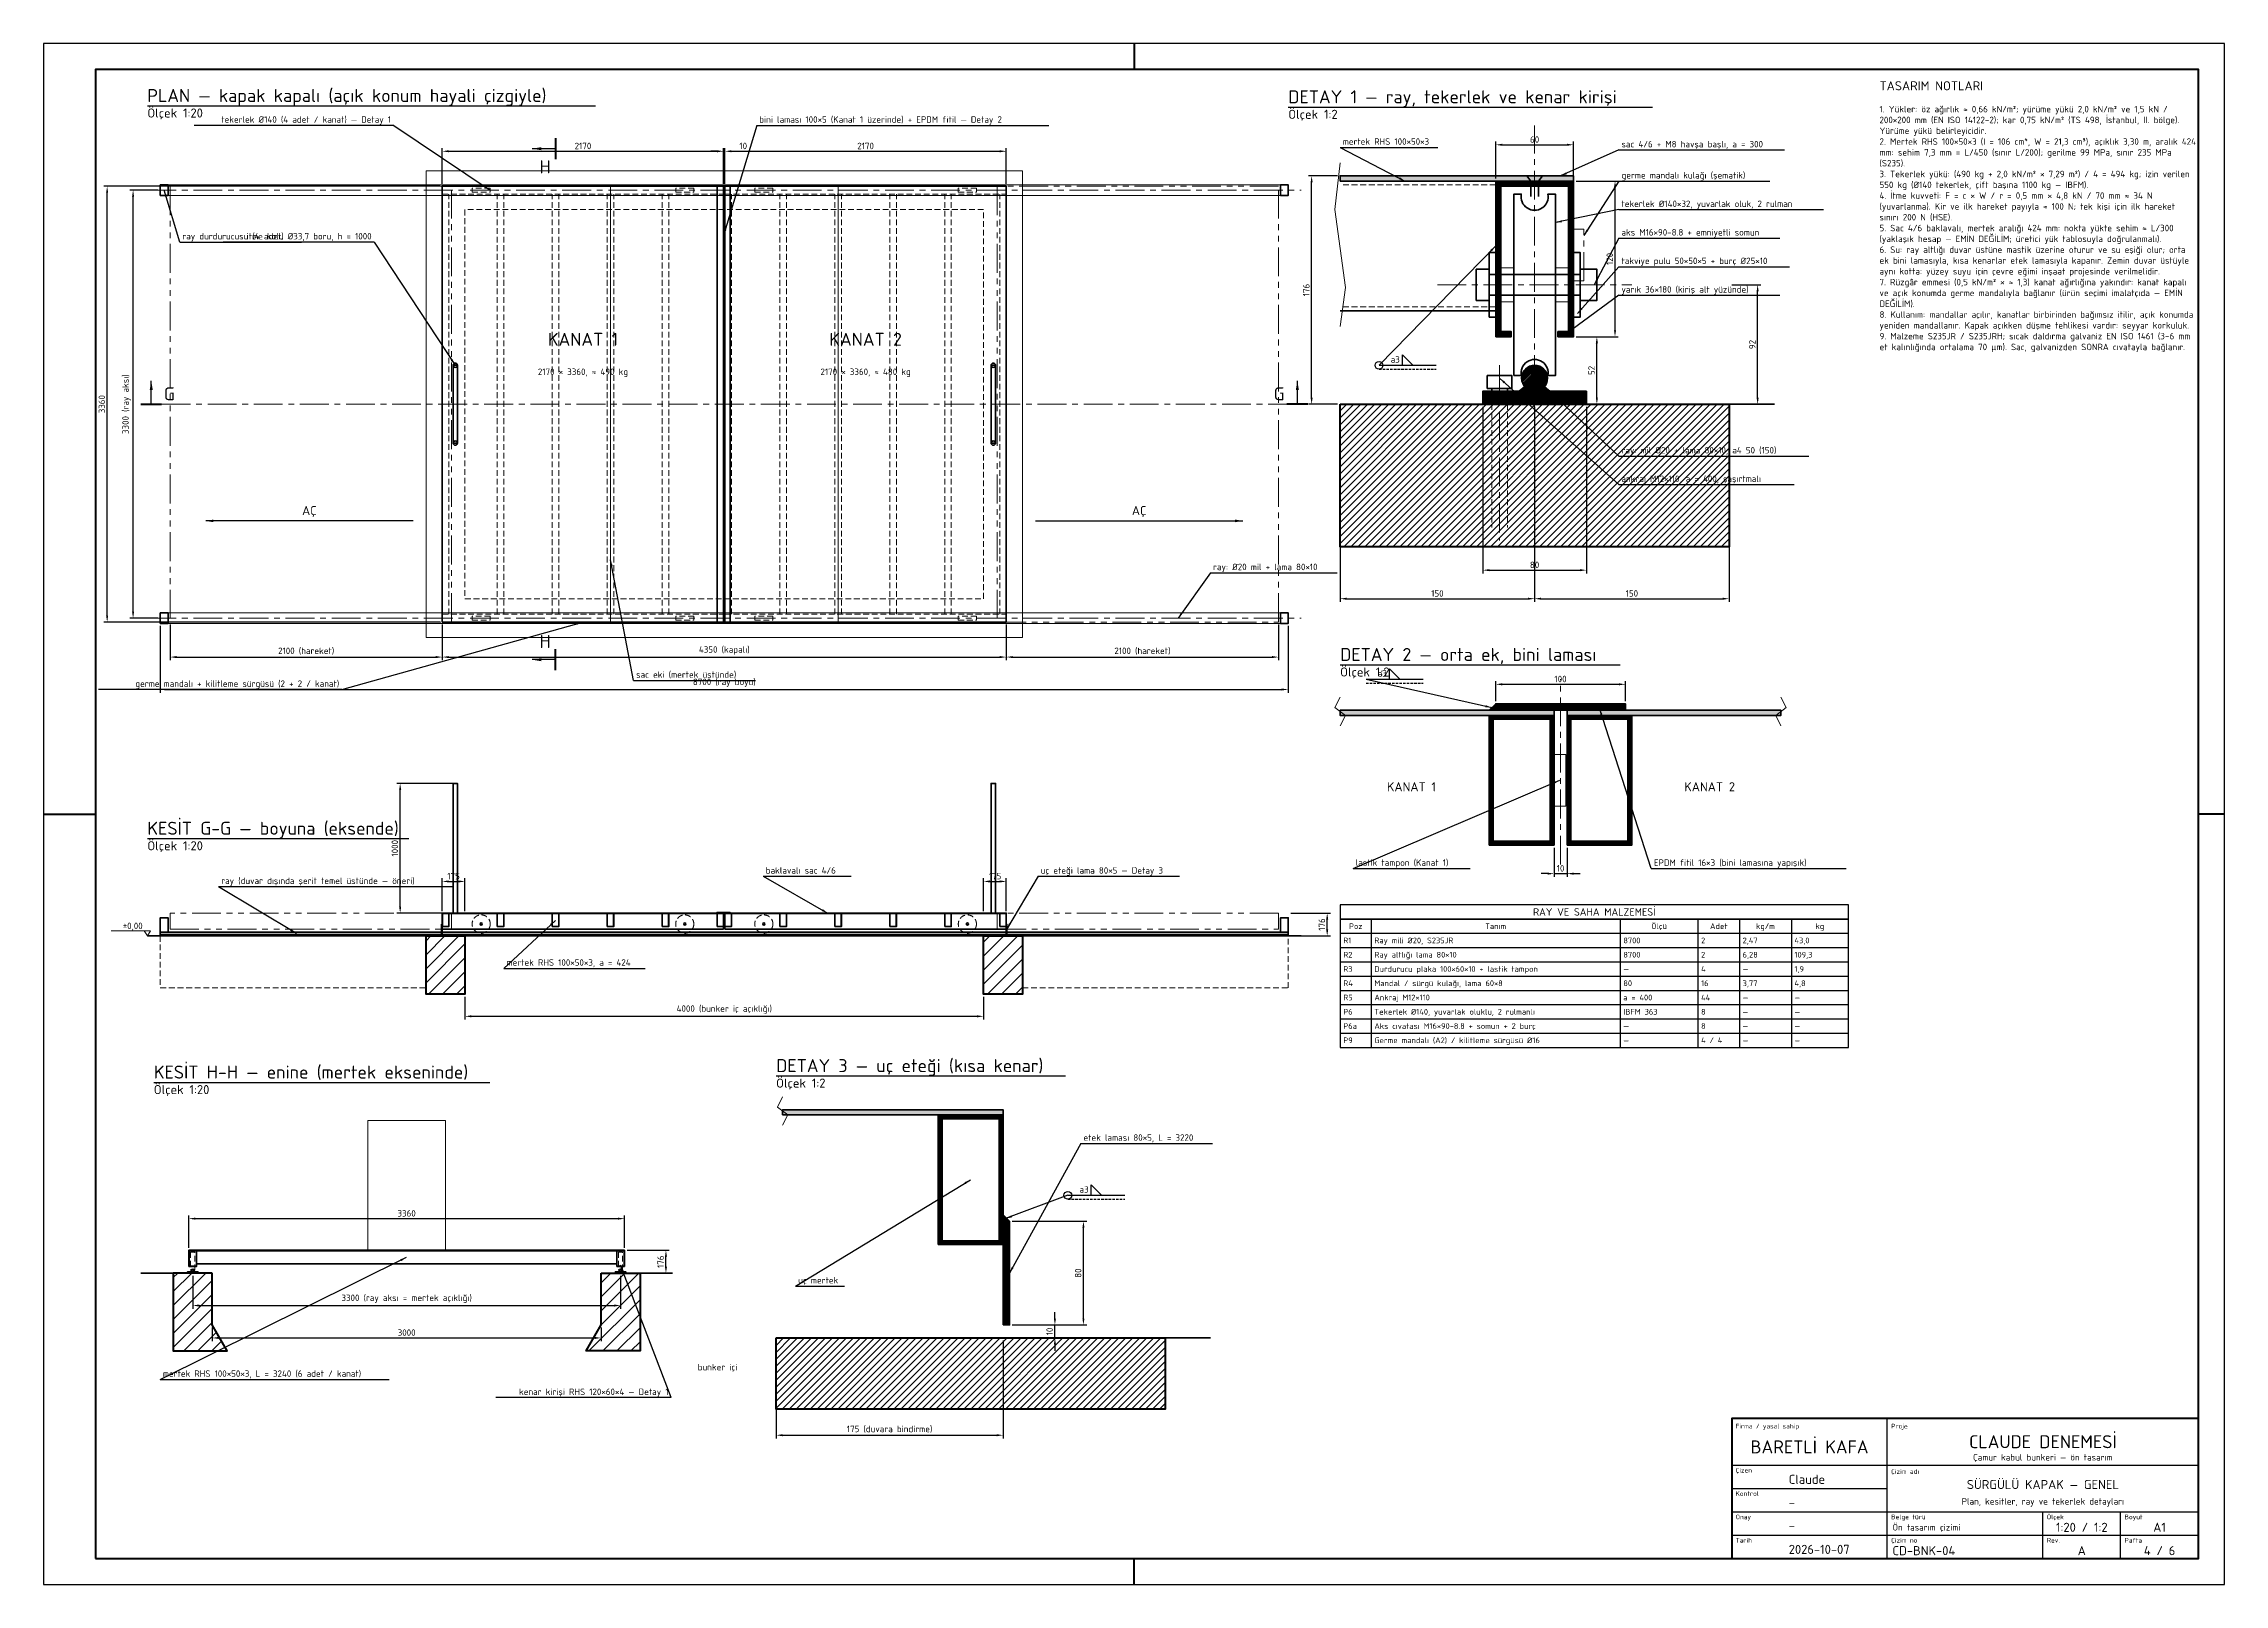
# Model space of a CAD drawing. Header units: millimetres. Extents: x 0 to 120410, y -42000 to 5469.
# Drawn here: x 82000 to 98820, y -42000 to -30120 of the extents above; entities that cross this region are included whole.
import ezdxf
from ezdxf.enums import TextEntityAlignment as Align

# ---------------------------------------------------------------- set-up
doc = ezdxf.new("R2010")
doc.units = ezdxf.units.MM
for name, pattern in [('CENTER', [50.8, 31.75, -6.35, 6.35, -6.35]), ('HIDDEN', [9.525, 6.35, -3.175]), ('PHANTOM', [63.5, 31.75, -6.35, 6.35, -6.35, 6.35, -6.35])]:
    doc.linetypes.add(name, pattern=pattern)
for name, color, linetype, lineweight in [('CL-ANTET', 7, 'Continuous', 70), ('CL-ANTET-INCE', 7, 'Continuous', 25), ('CL-BETON', 7, 'Continuous', 50), ('CL-BETON-EK-G', 30, 'HIDDEN', 18), ('CL-CELIK', 4, 'Continuous', 35), ('CL-EKSEN', 1, 'CENTER', 18), ('CL-GIZLI', 9, 'HIDDEN', 18), ('CL-HAYALET', 9, 'PHANTOM', 18), ('CL-INCE', 7, 'Continuous', 18), ('CL-KAPAK', 6, 'Continuous', 35), ('CL-KAYNAK', 1, 'Continuous', 25), ('CL-OLCU', 2, 'Continuous', 18), ('CL-TABLO', 7, 'Continuous', 25), ('CL-TARAMA', 8, 'Continuous', 18), ('CL-YAZI', 7, 'Continuous', 25), ('CL-ZEMIN', 8, 'Continuous', 35)]:
    doc.layers.add(name, color=color, linetype=linetype, lineweight=lineweight)
doc.styles.add('CL-ISO', font='isocpeur.ttf')
doc.dimstyles.new('CL-S20', dxfattribs={"dimscale": 20, "dimtxt": 2.5, "dimasz": 2.5, "dimexe": 1.25, "dimexo": 1, "dimgap": 0.8, "dimtad": 1, "dimdec": 0, "dimtxsty": 'CL-ISO', "dimcen": 2.5, "dimadec": 1, "dimazin": 0, "dimtfac": 1, "dimtmove": 0, "dimatfit": 3, "dimfxl": 1, "dimarcsym": 0})
doc.dimstyles.new('CL-S20-K10', dxfattribs={"dimscale": 20, "dimtxt": 2.5, "dimasz": 2.5, "dimexe": 1.25, "dimexo": 1, "dimgap": 0.8, "dimtad": 1, "dimdec": 0, "dimlfac": 0.1, "dimtxsty": 'CL-ISO', "dimcen": 2.5, "dimadec": 1, "dimazin": 0, "dimtfac": 1, "dimtmove": 0, "dimatfit": 3, "dimfxl": 1, "dimarcsym": 0})

msp = doc.modelspace()

# ---------------------------------------------------------------- texts
at = {"layer": 'CL-KAYNAK', "style": 'CL-ISO'}
for p in [(92460, -32580), (92360, -35000), (90060, -38980)]:
    msp.add_text('a3', height=50, dxfattribs=at).set_placement(p, align=Align.RIGHT)
at = {"layer": 'CL-OLCU', "style": 'CL-ISO'}
msp.add_text('±0,00', height=50, dxfattribs=at).set_placement((82764, -36948), align=Align.RIGHT)
at = {"layer": 'CL-YAZI', "style": 'CL-ISO'}
for s, height, p in [('TASARIM NOTLARI', 70, (96160, -30480)), ('Ölçek 1:20', 70, (82800, -30690)), ('PLAN — kapak kapalı (açık konum hayali çizgiyle)', 100, (82800, -30570)), ('DETAY 1 — ray, tekerlek ve kenar kirişi', 100, (91600, -30580)), ('bini laması 100×5 (Kanat 1 üzerinde) + EPDM fitil — Detay 2', 50, (87520, -30730)), ('Ölçek 1:2', 70, (91600, -30700)), ('mertek RHS 100×50×3', 50, (92020, -30900)), ('sac 4/6 + M8 havşa başlı, a = 300', 50, (94170, -30920)), ('germe mandalı kulağı (şematik)', 50, (94170, -31160)), ('tekerlek Ø140×32, yuvarlak oluk, 2 rulman', 50, (94170, -31380)), ('ray durdurucusu (4 adet)', 50, (83070, -31630)), ('aks M16×90-8.8 + emniyetli somun', 50, (94170, -31600)), ('takviye pulu 50×50×5 + burç Ø25×10', 50, (94170, -31820)), ('yarık 36×180 (kiriş alt yüzünde)', 50, (94170, -32040)), ('ray: mil Ø20 + lama 80×10, a4 50 (150)', 50, (94170, -33280)), ('ankraj M12×110, a = 400, şaşırtmalı', 50, (94170, -33500)), ('ray: Ø20 mil + lama 80×10', 50, (91020, -34180)), ('DETAY 2 — orta ek, bini laması', 100, (92000, -34880)), ('sac eki (mertek üstünde)', 50, (86570, -35010)), ('Ölçek 1:2', 70, (92000, -35000)), ('KESİT G-G — boyuna (eksende)', 100, (82800, -36220)), ('Ölçek 1:20', 70, (82800, -36340)), ('baklavalı sac 4/6', 50, (87570, -36520)), ('uç eteği lama 80×5 — Detay 3', 50, (89690, -36520)), ('lastik tampon (Kanat 1)', 50, (92120, -36460)), ('EPDM fitil 16×3 (bini lamasına yapışık)', 50, (94420, -36460)), ('ray (duvar dışında şerit temel üstünde — öneri)', 50, (83370, -36600)), ('mertek RHS 100×50×3, a = 424', 50, (85570, -37230)), ('KESİT H-H — enine (mertek ekseninde)', 100, (82850, -38100)), ('DETAY 3 — uç eteği (kısa kenar)', 100, (87650, -38050)), ('Ölçek 1:20', 70, (82850, -38220)), ('Ölçek 1:2', 70, (87650, -38170)), ('etek laması 80×5, L = 3220', 50, (90020, -38580)), ('uç mertek', 50, (87820, -39680)), ('mertek RHS 100×50×3, L = 3240 (6 adet / kanat)', 50, (82920, -40400))]:
    msp.add_text(s, height=height, dxfattribs=at).set_placement(p)
for s, p in [('tekerlek Ø140 (4 adet / kanat) — Detay 1', (84680, -30730)), ('itme kolu Ø33,7 boru, h = 1000', (84530, -31630)), ('germe mandalı + kilitleme sürgüsü (2 + 2 / kanat)', (84280, -35080)), ('bunker içi', (87350, -40350)), ('kenar kirişi RHS 120×60×4 — Detay 1', (86820, -40540))]:
    msp.add_text(s, height=50, dxfattribs=at).set_placement(p, align=Align.RIGHT)
for s, height, p in [('H', 100, (85868, -31070)), ('KANAT 1', 100, (86160, -32400)), ('KANAT 2', 100, (88340, -32400)), ('2170 × 3360, ≈ 490 kg', 50, (86160, -32650)), ('2170 × 3360, ≈ 480 kg', 50, (88340, -32650)), ('G', 100, (82970, -32820)), ('G', 100, (91530, -32820)), ('AÇ', 70, (84050, -33720)), ('AÇ', 70, (90450, -33720)), ('H', 100, (85868, -34730)), ('KANAT 1', 70, (92550, -35850)), ('KANAT 2', 70, (94850, -35850)), ('RAY VE SAHA MALZEMESİ', 57.2, (93960, -36815)), ('Poz', 44, (92120, -36925)), ('Tanım', 44, (93200, -36925)), ('Ölçü', 44, (94460, -36925)), ('Adet', 44, (94920, -36925)), ('kg/m', 44, (95280, -36925)), ('kg', 44, (95700, -36925)), ('BARETLİ KAFA', 100, (95620, -40940)), ('CLAUDE DENEMESİ', 100, (97420, -40900)), ('Çamur kabul bunkeri — ön tasarım', 50, (97420, -41020)), ('SÜRGÜLÜ KAPAK — GENEL', 70, (97420, -41230)), ('Plan, kesitler, ray ve tekerlek detayları', 50, (97420, -41360)), ('1:20 / 1:2', 70, (97720, -41560)), ('A1', 70, (98320, -41560)), ('A', 70, (97720, -41740)), ('4 / 6', 70, (98320, -41740))]:
    msp.add_text(s, height=height, dxfattribs=at).set_placement(p, align=Align.MIDDLE_CENTER)
for s, height, p in [('R1', 44, (92024, -37035)), ('R2', 44, (92024, -37145)), ('Ray mili Ø20, S235JR', 44, (92264, -37035)), ('Ray altlığı lama 80×10', 44, (92264, -37145)), ('8700', 44, (94184, -37035)), ('8700', 44, (94184, -37145)), ('2', 44, (94784, -37035)), ('2', 44, (94784, -37145)), ('2,47', 44, (95104, -37035)), ('6,28', 44, (95104, -37145)), ('109,3', 44, (95504, -37145)), ('43,0', 44, (95504, -37035)), ('R3', 44, (92024, -37255)), ('Durdurucu plaka 100×60×10 + lastik tampon', 44, (92264, -37255)), ('—', 44, (94184, -37255)), ('4', 44, (94784, -37255)), ('—', 44, (95104, -37255)), ('1,9', 44, (95504, -37255)), ('R4', 44, (92024, -37365)), ('R5', 44, (92024, -37475)), ('Ankraj M12×110', 44, (92264, -37475)), ('Mandal / sürgü kulağı, lama 60×8', 44, (92264, -37365)), ('a = 400', 44, (94184, -37475)), ('80', 44, (94184, -37365)), ('16', 44, (94784, -37365)), ('44', 44, (94784, -37475)), ('3,77', 44, (95104, -37365)), ('—', 44, (95104, -37475)), ('4,8', 44, (95504, -37365)), ('—', 44, (95504, -37475)), ('P6', 44, (92024, -37585)), ('P6a', 44, (92024, -37695)), ('Tekerlek Ø140, yuvarlak oluklu, 2 rulmanlı', 44, (92264, -37585)), ('Aks cıvatası M16×90-8.8 + somun + 2 burç', 44, (92264, -37695)), ('IBFM 363', 44, (94184, -37585)), ('8', 44, (94784, -37585)), ('8', 44, (94784, -37695)), ('—', 44, (95104, -37585)), ('—', 44, (95504, -37585)), ('P9', 44, (92024, -37805)), ('Germe mandalı (A2) / kilitleme sürgüsü Ø16', 44, (92264, -37805)), ('—', 44, (94184, -37695)), ('—', 44, (94184, -37805)), ('4 / 4', 44, (94784, -37805)), ('—', 44, (95104, -37695)), ('—', 44, (95104, -37805)), ('—', 44, (95504, -37695)), ('—', 44, (95504, -37805)), ('Firma / yasal sahip', 36, (95050, -40780)), ('Proje', 36, (96250, -40780)), ('Çizen', 36, (95050, -41120)), ('Claude', 70, (95460, -41190)), ('Çizim adı', 36, (96250, -41130)), ('Kontrol', 36, (95050, -41300)), ('—', 50, (95460, -41370)), ('Onay', 36, (95050, -41480)), ('Belge türü', 36, (96250, -41480)), ('Ön tasarım çizimi', 50, (96260, -41560)), ('Ölçek', 36, (97450, -41480)), ('Boyut', 36, (98050, -41480)), ('Tarih', 36, (95050, -41660)), ('—', 50, (95460, -41550)), ('2026-10-07', 70, (95460, -41730)), ('Çizim no', 36, (96250, -41660)), ('CD-BNK-04', 70, (96260, -41740)), ('Rev.', 36, (97450, -41660)), ('Pafta', 36, (98050, -41660))]:
    msp.add_text(s, height=height, dxfattribs=at).set_placement(p, align=Align.MIDDLE_LEFT)
at = {"layer": 'CL-YAZI', "insert": (96160, -30600), "char_height": 50, "width": 2440, "attachment_point": 1, "style": 'CL-ISO'}
msp.add_mtext('1. Yükler: öz ağırlık ≈ 0,66 kN/m²; yürüme yükü 2,0 kN/m² ve 1,5 kN / 200×200 mm (EN ISO 14122-2); kar 0,75 kN/m² (TS 498, İstanbul, II. bölge). Yürüme yükü belirleyicidir.\\P2. Mertek RHS 100×50×3 (I = 106 cm⁴, W = 21,3 cm³), açıklık 3,30 m, aralık 424 mm: sehim 7,3 mm = L/450 (sınır L/200); gerilme 99 MPa, sınır 235 MPa (S235).\\P3. Tekerlek yükü: (490 kg + 2,0 kN/m² × 7,29 m²) / 4 = 494 kg; izin verilen 550 kg (Ø140 tekerlek, çift başına 1100 kg — IBFM).\\P4. İtme kuvveti: F = c × W / r = 0,5 mm × 4,8 kN / 70 mm ≈ 34 N (yuvarlanma). Kir ve ilk hareket payıyla ≈ 100 N; tek kişi için ilk hareket sınırı 200 N (HSE).\\P5. Sac 4/6 baklavalı, mertek aralığı 424 mm: nokta yükte sehim ≈ L/300 (yaklaşık hesap — EMİN DEĞİLİM; üretici yük tablosuyla doğrulanmalı).\\P6. Su: ray altlığı duvar üstüne mastik üzerine oturur ve su eşiği olur; orta ek bini lamasıyla, kısa kenarlar etek lamasıyla kapanır. Zemin duvar üstüyle aynı kotta: yüzey suyu için çevre eğimi inşaat projesinde verilmelidir.\\P7. Rüzgâr emmesi (0,5 kN/m² × ≈ 1,3) kanat ağırlığına yakındır: kanat kapalı ve açık konumda germe mandalıyla bağlanır (ürün seçimi imalatçıda — EMİN DEĞİLİM).\\P8. Kullanım: mandallar açılır, kanatlar birbirinden bağımsız itilir, açık konumda yeniden mandallanır. Kapak açıkken düşme tehlikesi vardır: seyyar korkuluk.\\P9. Malzeme S235JR / S235JRH; sıcak daldırma galvaniz EN ISO 1461 (3–6 mm et kalınlığında ortalama 70 µm). Sac, galvanizden SONRA cıvatayla bağlanır.', dxfattribs=at)

# ---------------------------------------------------------------- blocks, each defined once
blk = doc.blocks.new('*D355')
at = {"layer": 'CL-OLCU', "color": 0, "lineweight": -2, "transparency": 16777216}
for p, q in [((85075, -31200), (85075, -30925)), ((87245, -31200), (87245, -30925)), ((85125, -30950), (87195, -30950))]:
    blk.add_line(p, q, dxfattribs=at)
at = {"layer": 'CL-OLCU', "color": 0, "transparency": 16777216}
for points in [[(85125, -30942), (85125, -30958), (85075, -30950)], [(87195, -30942), (87195, -30958), (87245, -30950)]]:
    blk.add_solid(points, dxfattribs=at)
at = {"layer": 'Defpoints', "color": 0, "transparency": 16777216}
for p in [(87245, -30950), (85075, -31220), (87245, -31220)]:
    blk.add_point(p, dxfattribs=at)
at = {"layer": 'CL-OLCU', "color": 0, "transparency": 16777216, "insert": (86160, -30909), "char_height": 50, "attachment_point": 5, "style": 'CL-ISO'}
blk.add_mtext('2170', dxfattribs=at)
blk = doc.blocks.new('*D356')
at = {"layer": 'CL-OLCU', "color": 0, "lineweight": -2, "transparency": 16777216}
for p, q in [((87255, -31200), (87255, -30925)), ((89425, -31200), (89425, -30925)), ((87305, -30950), (89375, -30950))]:
    blk.add_line(p, q, dxfattribs=at)
at = {"layer": 'CL-OLCU', "color": 0, "transparency": 16777216}
for points in [[(87305, -30942), (87305, -30958), (87255, -30950)], [(89375, -30942), (89375, -30958), (89425, -30950)]]:
    blk.add_solid(points, dxfattribs=at)
at = {"layer": 'Defpoints', "color": 0, "transparency": 16777216}
for p in [(89425, -30950), (87255, -31220), (89425, -31220)]:
    blk.add_point(p, dxfattribs=at)
at = {"layer": 'CL-OLCU', "color": 0, "transparency": 16777216, "insert": (88340, -30909), "char_height": 50, "attachment_point": 5, "style": 'CL-ISO'}
blk.add_mtext('2170', dxfattribs=at)
blk = doc.blocks.new('*D357')
at = {"layer": 'CL-OLCU', "color": 0, "lineweight": -2, "transparency": 16777216}
for p, q in [((87245, -31200), (87245, -30925)), ((87255, -31200), (87255, -30925)), ((87195, -30950), (87145, -30950)), ((87245, -30950), (87255, -30950)), ((87305, -30950), (87437, -30950))]:
    blk.add_line(p, q, dxfattribs=at)
at = {"layer": 'CL-OLCU', "color": 0, "transparency": 16777216}
for points in [[(87195, -30942), (87195, -30958), (87245, -30950)], [(87305, -30942), (87305, -30958), (87255, -30950)]]:
    blk.add_solid(points, dxfattribs=at)
at = {"layer": 'Defpoints', "color": 0, "transparency": 16777216}
for p in [(87255, -30950), (87245, -31220), (87255, -31220)]:
    blk.add_point(p, dxfattribs=at)
at = {"layer": 'CL-OLCU', "color": 0, "transparency": 16777216, "insert": (87396, -30909), "char_height": 50, "attachment_point": 5, "style": 'CL-ISO'}
blk.add_mtext('10', dxfattribs=at)
blk = doc.blocks.new('*D358')
at = {"layer": 'CL-OLCU', "color": 0, "lineweight": -2, "transparency": 16777216}
for p, q in [((82975, -34600), (82975, -34875)), ((85075, -34600), (85075, -34875)), ((83025, -34850), (85025, -34850))]:
    blk.add_line(p, q, dxfattribs=at)
at = {"layer": 'CL-OLCU', "color": 0, "transparency": 16777216}
for points in [[(83025, -34842), (83025, -34858), (82975, -34850)], [(85025, -34842), (85025, -34858), (85075, -34850)]]:
    blk.add_solid(points, dxfattribs=at)
at = {"layer": 'Defpoints', "color": 0, "transparency": 16777216}
for p in [(82975, -34580), (85075, -34580), (85075, -34850)]:
    blk.add_point(p, dxfattribs=at)
at = {"layer": 'CL-OLCU', "color": 0, "transparency": 16777216, "insert": (84025, -34804), "char_height": 50, "attachment_point": 5, "style": 'CL-ISO'}
blk.add_mtext('2100 (hareket)', dxfattribs=at)
blk = doc.blocks.new('*D359')
at = {"layer": 'CL-OLCU', "color": 0, "lineweight": -2, "transparency": 16777216}
for p, q in [((89425, -34600), (89425, -34875)), ((91525, -34600), (91525, -34875)), ((89475, -34850), (91475, -34850))]:
    blk.add_line(p, q, dxfattribs=at)
at = {"layer": 'CL-OLCU', "color": 0, "transparency": 16777216}
for points in [[(89475, -34842), (89475, -34858), (89425, -34850)], [(91475, -34842), (91475, -34858), (91525, -34850)]]:
    blk.add_solid(points, dxfattribs=at)
at = {"layer": 'Defpoints', "color": 0, "transparency": 16777216}
for p in [(89425, -34580), (91525, -34580), (91525, -34850)]:
    blk.add_point(p, dxfattribs=at)
at = {"layer": 'CL-OLCU', "color": 0, "transparency": 16777216, "insert": (90475, -34804), "char_height": 50, "attachment_point": 5, "style": 'CL-ISO'}
blk.add_mtext('2100 (hareket)', dxfattribs=at)
blk = doc.blocks.new('*D360')
at = {"layer": 'CL-OLCU', "color": 0, "lineweight": -2, "transparency": 16777216}
for p, q in [((85075, -34600), (85075, -34875)), ((89425, -34600), (89425, -34875)), ((85125, -34850), (89375, -34850))]:
    blk.add_line(p, q, dxfattribs=at)
at = {"layer": 'CL-OLCU', "color": 0, "transparency": 16777216}
for points in [[(85125, -34842), (85125, -34858), (85075, -34850)], [(89375, -34842), (89375, -34858), (89425, -34850)]]:
    blk.add_solid(points, dxfattribs=at)
at = {"layer": 'Defpoints', "color": 0, "transparency": 16777216}
for p in [(85075, -34580), (89425, -34580), (89425, -34850)]:
    blk.add_point(p, dxfattribs=at)
at = {"layer": 'CL-OLCU', "color": 0, "transparency": 16777216, "insert": (87250, -34799), "char_height": 50, "attachment_point": 5, "style": 'CL-ISO'}
blk.add_mtext('4350 (kapalı)', dxfattribs=at)
blk = doc.blocks.new('*D361')
at = {"layer": 'CL-OLCU', "color": 0, "lineweight": -2, "transparency": 16777216}
for p, q in [((82900, -34610), (82900, -35125)), ((91600, -34610), (91600, -35125)), ((82950, -35100), (91550, -35100))]:
    blk.add_line(p, q, dxfattribs=at)
at = {"layer": 'CL-OLCU', "color": 0, "transparency": 16777216}
for points in [[(82950, -35092), (82950, -35108), (82900, -35100)], [(91550, -35092), (91550, -35108), (91600, -35100)]]:
    blk.add_solid(points, dxfattribs=at)
at = {"layer": 'Defpoints', "color": 0, "transparency": 16777216}
for p in [(82900, -34590), (91600, -34590), (91600, -35100)]:
    blk.add_point(p, dxfattribs=at)
at = {"layer": 'CL-OLCU', "color": 0, "transparency": 16777216, "insert": (87250, -35049), "char_height": 50, "attachment_point": 5, "style": 'CL-ISO'}
blk.add_mtext('8700 (ray boyu)', dxfattribs=at)
blk = doc.blocks.new('*D362')
at = {"layer": 'CL-OLCU', "color": 0, "lineweight": -2, "transparency": 16777216}
for p, q in [((82880, -31250), (82665, -31250)), ((82690, -34500), (82690, -31300)), ((82880, -34550), (82665, -34550))]:
    blk.add_line(p, q, dxfattribs=at)
at = {"layer": 'CL-OLCU', "color": 0, "transparency": 16777216}
for points in [[(82682, -31300), (82698, -31300), (82690, -31250)], [(82682, -34500), (82698, -34500), (82690, -34550)]]:
    blk.add_solid(points, dxfattribs=at)
at = {"layer": 'Defpoints', "color": 0, "transparency": 16777216}
for p in [(82690, -31250), (82900, -31250), (82900, -34550)]:
    blk.add_point(p, dxfattribs=at)
at = {"layer": 'CL-OLCU', "color": 0, "transparency": 16777216, "insert": (82639, -32900), "char_height": 50, "attachment_point": 5, "rotation": 90, "style": 'CL-ISO'}
blk.add_mtext('3300 (ray aksı)', dxfattribs=at)
blk = doc.blocks.new('*D363')
at = {"layer": 'CL-OLCU', "color": 0, "lineweight": -2, "transparency": 16777216}
for p, q in [((85055, -31220), (82465, -31220)), ((82490, -34530), (82490, -31270)), ((85055, -34580), (82465, -34580))]:
    blk.add_line(p, q, dxfattribs=at)
at = {"layer": 'CL-OLCU', "color": 0, "transparency": 16777216}
for points in [[(82482, -31270), (82498, -31270), (82490, -31220)], [(82482, -34530), (82498, -34530), (82490, -34580)]]:
    blk.add_solid(points, dxfattribs=at)
at = {"layer": 'Defpoints', "color": 0, "transparency": 16777216}
for p in [(82490, -31220), (85075, -31220), (85075, -34580)]:
    blk.add_point(p, dxfattribs=at)
at = {"layer": 'CL-OLCU', "color": 0, "transparency": 16777216, "insert": (82449, -32900), "char_height": 50, "attachment_point": 5, "rotation": 90, "style": 'CL-ISO'}
blk.add_mtext('3360', dxfattribs=at)
blk = doc.blocks.new('*D364')
at = {"layer": 'CL-OLCU', "color": 0, "lineweight": -2, "transparency": 16777216}
for p, q in [((91620, -36824), (91925, -36824)), ((91620, -37000), (91925, -37000)), ((91900, -36950), (91900, -36874))]:
    blk.add_line(p, q, dxfattribs=at)
at = {"layer": 'CL-OLCU', "color": 0, "transparency": 16777216}
for points in [[(91892, -36874), (91908, -36874), (91900, -36824)], [(91892, -36950), (91908, -36950), (91900, -37000)]]:
    blk.add_solid(points, dxfattribs=at)
at = {"layer": 'Defpoints', "color": 0, "transparency": 16777216}
for p in [(91600, -36824), (91900, -36824), (91600, -37000)]:
    blk.add_point(p, dxfattribs=at)
at = {"layer": 'CL-OLCU', "color": 0, "transparency": 16777216, "insert": (91859, -36912), "char_height": 50, "attachment_point": 5, "rotation": 90, "style": 'CL-ISO'}
blk.add_mtext('176', dxfattribs=at)
blk = doc.blocks.new('*D365')
at = {"layer": 'CL-OLCU', "color": 0, "lineweight": -2, "transparency": 16777216}
for p, q in [((85155, -35824), (84725, -35824)), ((84750, -36774), (84750, -35874)), ((85155, -36824), (84725, -36824))]:
    blk.add_line(p, q, dxfattribs=at)
at = {"layer": 'CL-OLCU', "color": 0, "transparency": 16777216}
for points in [[(84742, -35874), (84758, -35874), (84750, -35824)], [(84742, -36774), (84758, -36774), (84750, -36824)]]:
    blk.add_solid(points, dxfattribs=at)
at = {"layer": 'Defpoints', "color": 0, "transparency": 16777216}
for p in [(84750, -35824), (85175, -35824), (85175, -36824)]:
    blk.add_point(p, dxfattribs=at)
at = {"layer": 'CL-OLCU', "color": 0, "transparency": 16777216, "insert": (84709, -36324), "char_height": 50, "attachment_point": 5, "rotation": 90, "style": 'CL-ISO'}
blk.add_mtext('1000', dxfattribs=at)
blk = doc.blocks.new('*D366')
at = {"layer": 'CL-OLCU', "color": 0, "lineweight": -2, "transparency": 16777216}
for p, q in [((85250, -37470), (85250, -37645)), ((89250, -37470), (89250, -37645)), ((85300, -37620), (89200, -37620))]:
    blk.add_line(p, q, dxfattribs=at)
at = {"layer": 'CL-OLCU', "color": 0, "transparency": 16777216}
for points in [[(85300, -37612), (85300, -37628), (85250, -37620)], [(89200, -37612), (89200, -37628), (89250, -37620)]]:
    blk.add_solid(points, dxfattribs=at)
at = {"layer": 'Defpoints', "color": 0, "transparency": 16777216}
for p in [(85250, -37450), (89250, -37450), (89250, -37620)]:
    blk.add_point(p, dxfattribs=at)
at = {"layer": 'CL-OLCU', "color": 0, "transparency": 16777216, "insert": (87250, -37568), "char_height": 50, "attachment_point": 5, "style": 'CL-ISO'}
blk.add_mtext('4000 (bunker iç açıklığı)', dxfattribs=at)
blk = doc.blocks.new('*D367')
at = {"layer": 'CL-OLCU', "color": 0, "lineweight": -2, "transparency": 16777216}
for p, q in [((85075, -36808), (85075, -36555)), ((85125, -36580), (85200, -36580)), ((85250, -36808), (85250, -36555))]:
    blk.add_line(p, q, dxfattribs=at)
at = {"layer": 'CL-OLCU', "color": 0, "transparency": 16777216}
for points in [[(85125, -36572), (85125, -36588), (85075, -36580)], [(85200, -36572), (85200, -36588), (85250, -36580)]]:
    blk.add_solid(points, dxfattribs=at)
at = {"layer": 'Defpoints', "color": 0, "transparency": 16777216}
for p in [(85250, -36580), (85075, -36828), (85250, -36828)]:
    blk.add_point(p, dxfattribs=at)
at = {"layer": 'CL-OLCU', "color": 0, "transparency": 16777216, "insert": (85162, -36539), "char_height": 50, "attachment_point": 5, "style": 'CL-ISO'}
blk.add_mtext('175', dxfattribs=at)
blk = doc.blocks.new('*D368')
at = {"layer": 'CL-OLCU', "color": 0, "lineweight": -2, "transparency": 16777216}
for p, q in [((89250, -36808), (89250, -36555)), ((89300, -36580), (89375, -36580)), ((89425, -36808), (89425, -36555))]:
    blk.add_line(p, q, dxfattribs=at)
at = {"layer": 'CL-OLCU', "color": 0, "transparency": 16777216}
for points in [[(89300, -36572), (89300, -36588), (89250, -36580)], [(89375, -36572), (89375, -36588), (89425, -36580)]]:
    blk.add_solid(points, dxfattribs=at)
at = {"layer": 'Defpoints', "color": 0, "transparency": 16777216}
for p in [(89425, -36580), (89250, -36828), (89425, -36828)]:
    blk.add_point(p, dxfattribs=at)
at = {"layer": 'CL-OLCU', "color": 0, "transparency": 16777216, "insert": (89338, -36539), "char_height": 50, "attachment_point": 5, "style": 'CL-ISO'}
blk.add_mtext('175', dxfattribs=at)
blk = doc.blocks.new('*D369')
at = {"layer": 'CL-OLCU', "color": 0, "lineweight": -2, "transparency": 16777216}
for p, q in [((83150, -39620), (83150, -39875)), ((86450, -39620), (86450, -39875)), ((83200, -39850), (86400, -39850))]:
    blk.add_line(p, q, dxfattribs=at)
at = {"layer": 'CL-OLCU', "color": 0, "transparency": 16777216}
for points in [[(83200, -39842), (83200, -39858), (83150, -39850)], [(86400, -39842), (86400, -39858), (86450, -39850)]]:
    blk.add_solid(points, dxfattribs=at)
at = {"layer": 'Defpoints', "color": 0, "transparency": 16777216}
for p in [(83150, -39600), (86450, -39600), (86450, -39850)]:
    blk.add_point(p, dxfattribs=at)
at = {"layer": 'CL-OLCU', "color": 0, "transparency": 16777216, "insert": (84800, -39798), "char_height": 50, "attachment_point": 5, "style": 'CL-ISO'}
blk.add_mtext('3300 (ray aksı = mertek açıklığı)', dxfattribs=at)
blk = doc.blocks.new('*D370')
at = {"layer": 'CL-OLCU', "color": 0, "lineweight": -2, "transparency": 16777216}
for p, q in [((83300, -40020), (83300, -40125)), ((86300, -40020), (86300, -40125)), ((83350, -40100), (86250, -40100))]:
    blk.add_line(p, q, dxfattribs=at)
at = {"layer": 'CL-OLCU', "color": 0, "transparency": 16777216}
for points in [[(83350, -40092), (83350, -40108), (83300, -40100)], [(86250, -40092), (86250, -40108), (86300, -40100)]]:
    blk.add_solid(points, dxfattribs=at)
at = {"layer": 'Defpoints', "color": 0, "transparency": 16777216}
for p in [(83300, -40000), (86300, -40000), (86300, -40100)]:
    blk.add_point(p, dxfattribs=at)
at = {"layer": 'CL-OLCU', "color": 0, "transparency": 16777216, "insert": (84800, -40059), "char_height": 50, "attachment_point": 5, "style": 'CL-ISO'}
blk.add_mtext('3000', dxfattribs=at)
blk = doc.blocks.new('*D371')
at = {"layer": 'CL-OLCU', "color": 0, "lineweight": -2, "transparency": 16777216}
for p, q in [((83120, -39404), (83120, -39155)), ((83170, -39180), (86430, -39180)), ((86480, -39404), (86480, -39155))]:
    blk.add_line(p, q, dxfattribs=at)
at = {"layer": 'CL-OLCU', "color": 0, "transparency": 16777216}
for points in [[(83170, -39172), (83170, -39188), (83120, -39180)], [(86430, -39172), (86430, -39188), (86480, -39180)]]:
    blk.add_solid(points, dxfattribs=at)
at = {"layer": 'Defpoints', "color": 0, "transparency": 16777216}
for p in [(86480, -39180), (83120, -39424), (86480, -39424)]:
    blk.add_point(p, dxfattribs=at)
at = {"layer": 'CL-OLCU', "color": 0, "transparency": 16777216, "insert": (84800, -39139), "char_height": 50, "attachment_point": 5, "style": 'CL-ISO'}
blk.add_mtext('3360', dxfattribs=at)
blk = doc.blocks.new('*D372')
at = {"layer": 'CL-OLCU', "color": 0, "lineweight": -2, "transparency": 16777216}
for p, q in [((86500, -39424), (86825, -39424)), ((86800, -39550), (86800, -39474)), ((86500, -39600), (86825, -39600))]:
    blk.add_line(p, q, dxfattribs=at)
at = {"layer": 'CL-OLCU', "color": 0, "transparency": 16777216}
for points in [[(86792, -39474), (86808, -39474), (86800, -39424)], [(86792, -39550), (86808, -39550), (86800, -39600)]]:
    blk.add_solid(points, dxfattribs=at)
at = {"layer": 'Defpoints', "color": 0, "transparency": 16777216}
for p in [(86480, -39424), (86800, -39424), (86480, -39600)]:
    blk.add_point(p, dxfattribs=at)
at = {"layer": 'CL-OLCU', "color": 0, "transparency": 16777216, "insert": (86759, -39512), "char_height": 50, "attachment_point": 5, "rotation": 90, "style": 'CL-ISO'}
blk.add_mtext('176', dxfattribs=at)
blk = doc.blocks.new('*D373')
at = {"layer": 'CL-OLCU', "color": 0, "lineweight": -2, "transparency": 16777216}
for p, q in [((93100, -32920), (93100, -34205)), ((93900, -32920), (93900, -34205)), ((93150, -34180), (93850, -34180))]:
    blk.add_line(p, q, dxfattribs=at)
at = {"layer": 'CL-OLCU', "color": 0, "transparency": 16777216}
for points in [[(93150, -34172), (93150, -34188), (93100, -34180)], [(93850, -34172), (93850, -34188), (93900, -34180)]]:
    blk.add_solid(points, dxfattribs=at)
at = {"layer": 'Defpoints', "color": 0, "transparency": 16777216}
for p in [(93100, -32900), (93900, -32900), (93900, -34180)]:
    blk.add_point(p, dxfattribs=at)
at = {"layer": 'CL-OLCU', "color": 0, "transparency": 16777216, "insert": (93500, -34139), "char_height": 50, "attachment_point": 5, "style": 'CL-ISO'}
blk.add_mtext('80', dxfattribs=at)
blk = doc.blocks.new('*D374')
at = {"layer": 'CL-OLCU', "color": 0, "lineweight": -2, "transparency": 16777216}
for p, q in [((93200, -31160), (93200, -30875)), ((93250, -30900), (93750, -30900)), ((93800, -31160), (93800, -30875))]:
    blk.add_line(p, q, dxfattribs=at)
at = {"layer": 'CL-OLCU', "color": 0, "transparency": 16777216}
for points in [[(93250, -30892), (93250, -30908), (93200, -30900)], [(93750, -30892), (93750, -30908), (93800, -30900)]]:
    blk.add_solid(points, dxfattribs=at)
at = {"layer": 'Defpoints', "color": 0, "transparency": 16777216}
for p in [(93800, -30900), (93200, -31180), (93800, -31180)]:
    blk.add_point(p, dxfattribs=at)
at = {"layer": 'CL-OLCU', "color": 0, "transparency": 16777216, "insert": (93500, -30859), "char_height": 50, "attachment_point": 5, "style": 'CL-ISO'}
blk.add_mtext('60', dxfattribs=at)
blk = doc.blocks.new('*D375')
at = {"layer": 'CL-OLCU', "color": 0, "lineweight": -2, "transparency": 16777216}
for p, q in [((93820, -31180), (94145, -31180)), ((94120, -32330), (94120, -31230)), ((93820, -32380), (94145, -32380))]:
    blk.add_line(p, q, dxfattribs=at)
at = {"layer": 'CL-OLCU', "color": 0, "transparency": 16777216}
for points in [[(94112, -31230), (94128, -31230), (94120, -31180)], [(94112, -32330), (94128, -32330), (94120, -32380)]]:
    blk.add_solid(points, dxfattribs=at)
at = {"layer": 'Defpoints', "color": 0, "transparency": 16777216}
for p in [(93800, -31180), (94120, -31180), (93800, -32380)]:
    blk.add_point(p, dxfattribs=at)
at = {"layer": 'CL-OLCU', "color": 0, "transparency": 16777216, "insert": (94079, -31780), "char_height": 50, "attachment_point": 5, "rotation": 90, "style": 'CL-ISO'}
blk.add_mtext('120', dxfattribs=at)
blk = doc.blocks.new('*D376')
at = {"layer": 'CL-OLCU', "color": 0, "lineweight": -2, "transparency": 16777216}
for p, q in [((93920, -32380), (94005, -32380)), ((93980, -32850), (93980, -32430)), ((93920, -32900), (94005, -32900))]:
    blk.add_line(p, q, dxfattribs=at)
at = {"layer": 'CL-OLCU', "color": 0, "transparency": 16777216}
for points in [[(93972, -32430), (93988, -32430), (93980, -32380)], [(93972, -32850), (93988, -32850), (93980, -32900)]]:
    blk.add_solid(points, dxfattribs=at)
at = {"layer": 'Defpoints', "color": 0, "transparency": 16777216}
for p in [(93900, -32380), (93980, -32380), (93900, -32900)]:
    blk.add_point(p, dxfattribs=at)
at = {"layer": 'CL-OLCU', "color": 0, "transparency": 16777216, "insert": (93939, -32640), "char_height": 50, "attachment_point": 5, "rotation": 90, "style": 'CL-ISO'}
blk.add_mtext('52', dxfattribs=at)
blk = doc.blocks.new('*D377')
at = {"layer": 'CL-OLCU', "color": 0, "lineweight": -2, "transparency": 16777216}
for p, q in [((95020, -31980), (95245, -31980)), ((95220, -32850), (95220, -32030)), ((95020, -32900), (95245, -32900))]:
    blk.add_line(p, q, dxfattribs=at)
at = {"layer": 'CL-OLCU', "color": 0, "transparency": 16777216}
for points in [[(95212, -32030), (95228, -32030), (95220, -31980)], [(95212, -32850), (95228, -32850), (95220, -32900)]]:
    blk.add_solid(points, dxfattribs=at)
at = {"layer": 'Defpoints', "color": 0, "transparency": 16777216}
for p in [(95000, -31980), (95220, -31980), (95000, -32900)]:
    blk.add_point(p, dxfattribs=at)
at = {"layer": 'CL-OLCU', "color": 0, "transparency": 16777216, "insert": (95179, -32440), "char_height": 50, "attachment_point": 5, "rotation": 90, "style": 'CL-ISO'}
blk.add_mtext('92', dxfattribs=at)
blk = doc.blocks.new('*D378')
at = {"layer": 'CL-OLCU', "color": 0, "lineweight": -2, "transparency": 16777216}
for p, q in [((91980, -31140), (91755, -31140)), ((91780, -32850), (91780, -31190)), ((91980, -32900), (91755, -32900))]:
    blk.add_line(p, q, dxfattribs=at)
at = {"layer": 'CL-OLCU', "color": 0, "transparency": 16777216}
for points in [[(91772, -31190), (91788, -31190), (91780, -31140)], [(91772, -32850), (91788, -32850), (91780, -32900)]]:
    blk.add_solid(points, dxfattribs=at)
at = {"layer": 'Defpoints', "color": 0, "transparency": 16777216}
for p in [(91780, -31140), (92000, -31140), (92000, -32900)]:
    blk.add_point(p, dxfattribs=at)
at = {"layer": 'CL-OLCU', "color": 0, "transparency": 16777216, "insert": (91739, -32020), "char_height": 50, "attachment_point": 5, "rotation": 90, "style": 'CL-ISO'}
blk.add_mtext('176', dxfattribs=at)
blk = doc.blocks.new('*D379')
at = {"layer": 'CL-OLCU', "color": 0, "lineweight": -2, "transparency": 16777216}
for p, q in [((92000, -32920), (92000, -34425)), ((93500, -32920), (93500, -34425)), ((92050, -34400), (93450, -34400))]:
    blk.add_line(p, q, dxfattribs=at)
at = {"layer": 'CL-OLCU', "color": 0, "transparency": 16777216}
for points in [[(92050, -34392), (92050, -34408), (92000, -34400)], [(93450, -34392), (93450, -34408), (93500, -34400)]]:
    blk.add_solid(points, dxfattribs=at)
at = {"layer": 'Defpoints', "color": 0, "transparency": 16777216}
for p in [(92000, -32900), (93500, -32900), (93500, -34400)]:
    blk.add_point(p, dxfattribs=at)
at = {"layer": 'CL-OLCU', "color": 0, "transparency": 16777216, "insert": (92750, -34359), "char_height": 50, "attachment_point": 5, "style": 'CL-ISO'}
blk.add_mtext('150', dxfattribs=at)
blk = doc.blocks.new('*D380')
at = {"layer": 'CL-OLCU', "color": 0, "lineweight": -2, "transparency": 16777216}
for p, q in [((93500, -32920), (93500, -34425)), ((95000, -32920), (95000, -34425)), ((93550, -34400), (94950, -34400))]:
    blk.add_line(p, q, dxfattribs=at)
at = {"layer": 'CL-OLCU', "color": 0, "transparency": 16777216}
for points in [[(93550, -34392), (93550, -34408), (93500, -34400)], [(94950, -34392), (94950, -34408), (95000, -34400)]]:
    blk.add_solid(points, dxfattribs=at)
at = {"layer": 'Defpoints', "color": 0, "transparency": 16777216}
for p in [(93500, -32900), (95000, -32900), (95000, -34400)]:
    blk.add_point(p, dxfattribs=at)
at = {"layer": 'CL-OLCU', "color": 0, "transparency": 16777216, "insert": (94250, -34359), "char_height": 50, "attachment_point": 5, "style": 'CL-ISO'}
blk.add_mtext('150', dxfattribs=at)
blk = doc.blocks.new('*D381')
at = {"layer": 'CL-OLCU', "color": 0, "lineweight": -2, "transparency": 16777216}
for p, q in [((93650, -36320), (93650, -36545)), ((93750, -36320), (93750, -36545)), ((93600, -36520), (93550, -36520)), ((93650, -36520), (93750, -36520)), ((93800, -36520), (93850, -36520))]:
    blk.add_line(p, q, dxfattribs=at)
at = {"layer": 'CL-OLCU', "color": 0, "transparency": 16777216}
for points in [[(93600, -36512), (93600, -36528), (93650, -36520)], [(93800, -36512), (93800, -36528), (93750, -36520)]]:
    blk.add_solid(points, dxfattribs=at)
at = {"layer": 'Defpoints', "color": 0, "transparency": 16777216}
for p in [(93650, -36300), (93750, -36300), (93750, -36520)]:
    blk.add_point(p, dxfattribs=at)
at = {"layer": 'CL-OLCU', "color": 0, "transparency": 16777216, "insert": (93700, -36479), "char_height": 50, "attachment_point": 5, "style": 'CL-ISO'}
blk.add_mtext('10', dxfattribs=at)
blk = doc.blocks.new('*D382')
at = {"layer": 'CL-OLCU', "color": 0, "lineweight": -2, "transparency": 16777216}
for p, q in [((93200, -35190), (93200, -35035)), ((93250, -35060), (94150, -35060)), ((94200, -35190), (94200, -35035))]:
    blk.add_line(p, q, dxfattribs=at)
at = {"layer": 'CL-OLCU', "color": 0, "transparency": 16777216}
for points in [[(93250, -35052), (93250, -35068), (93200, -35060)], [(94150, -35052), (94150, -35068), (94200, -35060)]]:
    blk.add_solid(points, dxfattribs=at)
at = {"layer": 'Defpoints', "color": 0, "transparency": 16777216}
for p in [(94200, -35060), (93200, -35210), (94200, -35210)]:
    blk.add_point(p, dxfattribs=at)
at = {"layer": 'CL-OLCU', "color": 0, "transparency": 16777216, "insert": (93700, -35019), "char_height": 50, "attachment_point": 5, "style": 'CL-ISO'}
blk.add_mtext('100', dxfattribs=at)
blk = doc.blocks.new('*D383')
at = {"layer": 'CL-OLCU', "color": 0, "lineweight": -2, "transparency": 16777216}
for p, q in [((87650, -40120), (87650, -40875)), ((89400, -40120), (89400, -40875)), ((87700, -40850), (89350, -40850))]:
    blk.add_line(p, q, dxfattribs=at)
at = {"layer": 'CL-OLCU', "color": 0, "transparency": 16777216}
for points in [[(87700, -40842), (87700, -40858), (87650, -40850)], [(89350, -40842), (89350, -40858), (89400, -40850)]]:
    blk.add_solid(points, dxfattribs=at)
at = {"layer": 'Defpoints', "color": 0, "transparency": 16777216}
for p in [(87650, -40100), (89400, -40100), (89400, -40850)]:
    blk.add_point(p, dxfattribs=at)
at = {"layer": 'CL-OLCU', "color": 0, "transparency": 16777216, "insert": (88525, -40804), "char_height": 50, "attachment_point": 5, "style": 'CL-ISO'}
blk.add_mtext('175 (duvara bindirme)', dxfattribs=at)
blk = doc.blocks.new('*D384')
at = {"layer": 'CL-OLCU', "color": 0, "lineweight": -2, "transparency": 16777216}
for p, q in [((89470, -40000), (89825, -40000)), ((89800, -39950), (89800, -39900)), ((89800, -40100), (89800, -40000)), ((89470, -40100), (89825, -40100)), ((89800, -40150), (89800, -40200))]:
    blk.add_line(p, q, dxfattribs=at)
at = {"layer": 'CL-OLCU', "color": 0, "transparency": 16777216}
for points in [[(89792, -39950), (89808, -39950), (89800, -40000)], [(89792, -40150), (89808, -40150), (89800, -40100)]]:
    blk.add_solid(points, dxfattribs=at)
at = {"layer": 'Defpoints', "color": 0, "transparency": 16777216}
for p in [(89450, -40000), (89800, -40000), (89450, -40100)]:
    blk.add_point(p, dxfattribs=at)
at = {"layer": 'CL-OLCU', "color": 0, "transparency": 16777216, "insert": (89759, -40050), "char_height": 50, "attachment_point": 5, "rotation": 90, "style": 'CL-ISO'}
blk.add_mtext('10', dxfattribs=at)
blk = doc.blocks.new('*D385')
at = {"layer": 'CL-OLCU', "color": 0, "lineweight": -2, "transparency": 16777216}
for p, q in [((89470, -39200), (90045, -39200)), ((90020, -39950), (90020, -39250)), ((89470, -40000), (90045, -40000))]:
    blk.add_line(p, q, dxfattribs=at)
at = {"layer": 'CL-OLCU', "color": 0, "transparency": 16777216}
for points in [[(90012, -39250), (90028, -39250), (90020, -39200)], [(90012, -39950), (90028, -39950), (90020, -40000)]]:
    blk.add_solid(points, dxfattribs=at)
at = {"layer": 'Defpoints', "color": 0, "transparency": 16777216}
for p in [(89450, -39200), (90020, -39200), (89450, -40000)]:
    blk.add_point(p, dxfattribs=at)
at = {"layer": 'CL-OLCU', "color": 0, "transparency": 16777216, "insert": (89979, -39600), "char_height": 50, "attachment_point": 5, "rotation": 90, "style": 'CL-ISO'}
blk.add_mtext('80', dxfattribs=at)

# ---------------------------------------------------------------- dimensions: what is measured, and where the dimension line sits
at = {"layer": 'CL-OLCU'}
for base, p1, p2, picture, middle in [((87245, -30950), (85075, -31220), (87245, -31220), '*D355', (86160, -30909)), ((89425, -30950), (87255, -31220), (89425, -31220), '*D356', (88340, -30909))]:
    dim = msp.add_linear_dim(base=base, p1=p1, p2=p2, dimstyle='CL-S20', dxfattribs=at)
    dim.commit()
    dim.dimension.update_dxf_attribs({"geometry": picture, "text_midpoint": middle})
for base, p1, p2, text, dimstyle, picture, middle in [((87255, -30950), (87245, -31220), (87255, -31220), '10', 'CL-S20', '*D357', (87396, -30909)), ((93800, -30900), (93200, -31180), (93800, -31180), '60', 'CL-S20-K10', '*D374', (93500, -30859)), ((93500, -34400), (92000, -32900), (93500, -32900), '150', 'CL-S20-K10', '*D379', (92750, -34359)), ((93900, -34180), (93100, -32900), (93900, -32900), '80', 'CL-S20-K10', '*D373', (93500, -34139)), ((95000, -34400), (93500, -32900), (95000, -32900), '150', 'CL-S20-K10', '*D380', (94250, -34359)), ((91600, -35100), (82900, -34590), (91600, -34590), '8700 (ray boyu)', 'CL-S20', '*D361', (87250, -35049)), ((85075, -34850), (82975, -34580), (85075, -34580), '2100 (hareket)', 'CL-S20', '*D358', (84025, -34804)), ((89425, -34850), (85075, -34580), (89425, -34580), '4350 (kapalı)', 'CL-S20', '*D360', (87250, -34799)), ((91525, -34850), (89425, -34580), (91525, -34580), '2100 (hareket)', 'CL-S20', '*D359', (90475, -34804)), ((94200, -35060), (93200, -35210), (94200, -35210), '100', 'CL-S20-K10', '*D382', (93700, -35019)), ((93750, -36520), (93650, -36300), (93750, -36300), '10', 'CL-S20-K10', '*D381', (93700, -36479)), ((85250, -36580), (85075, -36828), (85250, -36828), '175', 'CL-S20', '*D367', (85162.5, -36539)), ((89425, -36580), (89250, -36828), (89425, -36828), '175', 'CL-S20', '*D368', (89337.5, -36539)), ((89250, -37620), (85250, -37450), (89250, -37450), '4000 (bunker iç açıklığı)', 'CL-S20', '*D366', (87250, -37567.75)), ((86480, -39180), (83120, -39424), (86480, -39424), '3360', 'CL-S20', '*D371', (84800, -39139)), ((86450, -39850), (83150, -39600), (86450, -39600), '3300 (ray aksı = mertek açıklığı)', 'CL-S20', '*D369', (84800, -39797.75)), ((86300, -40100), (83300, -40000), (86300, -40000), '3000', 'CL-S20', '*D370', (84800, -40059)), ((89400, -40850), (87650, -40100), (89400, -40100), '175 (duvara bindirme)', 'CL-S20-K10', '*D383', (88525, -40804))]:
    dim = msp.add_linear_dim(base=base, p1=p1, p2=p2, text=text, dimstyle=dimstyle, dxfattribs=at)
    dim.commit()
    dim.dimension.update_dxf_attribs({"geometry": picture, "text_midpoint": middle})
for base, p1, p2, text, dimstyle, picture, middle in [((82490, -31220), (85075, -34580), (85075, -31220), '3360', 'CL-S20', '*D363', (82449, -32900)), ((82690, -31250), (82900, -34550), (82900, -31250), '3300 (ray aksı)', 'CL-S20', '*D362', (82639, -32900)), ((91780, -31140), (92000, -32900), (92000, -31140), '176', 'CL-S20-K10', '*D378', (91739, -32020)), ((94120, -31180), (93800, -32380), (93800, -31180), '120', 'CL-S20-K10', '*D375', (94079, -31780)), ((95220, -31980), (95000, -32900), (95000, -31980), '92', 'CL-S20-K10', '*D377', (95179, -32440)), ((93980, -32380), (93900, -32900), (93900, -32380), '52', 'CL-S20-K10', '*D376', (93939, -32640)), ((84750, -35824), (85175, -36824), (85175, -35824), '1000', 'CL-S20', '*D365', (84709, -36324)), ((91900, -36824), (91600, -37000), (91600, -36824), '176', 'CL-S20', '*D364', (91859, -36912)), ((90020, -39200), (89450, -40000), (89450, -39200), '80', 'CL-S20-K10', '*D385', (89979, -39600)), ((86800, -39424), (86480, -39600), (86480, -39424), '176', 'CL-S20', '*D372', (86759, -39512)), ((89800, -40000), (89450, -40100), (89450, -40000), '10', 'CL-S20-K10', '*D384', (89759, -40050))]:
    dim = msp.add_linear_dim(base=base, p1=p1, p2=p2, angle=90, text=text, dimstyle=dimstyle, dxfattribs=at)
    dim.commit()
    dim.dimension.update_dxf_attribs({"geometry": picture, "text_midpoint": middle})

# ---------------------------------------------------------------- hatches: boundary and pattern name
at = {"layer": 'CL-KAPAK'}
for points in [[(92000, -31180), (93800, -31180), (93800, -31140), (92000, -31140)], [(93650, -35300), (92000, -35300), (92000, -35260), (93650, -35260)], [(93750, -35300), (95400, -35300), (95400, -35260), (93750, -35260)], [(87700, -38380), (89400, -38380), (89400, -38340), (87700, -38340)]]:
    msp.add_hatch(color=256, dxfattribs=at).paths.add_polyline_path(points)
at = {"layer": 'CL-KAYNAK'}
for points in [[(93380, -32800), (93460, -32800), (93425, -32765)], [(93620, -32800), (93540, -32800), (93575, -32765)], [(93150, -35260), (93200, -35260), (93200, -35210)], [(89400, -39200), (89450, -39200), (89400, -39150)]]:
    msp.add_hatch(color=256, dxfattribs=at).paths.add_polyline_path(points)
at = {"layer": 'CL-TARAMA'}
h = msp.add_hatch(dxfattribs=at)
h.set_pattern_fill('ANSI31', color=256, scale=2.4, style=0)
h.paths.add_polyline_path([(93200, -32380), (93320, -32380), (93320, -32340), (93240, -32340), (93240, -31220), (93760, -31220), (93760, -32340), (93680, -32340), (93680, -32380), (93800, -32380), (93800, -31180), (93200, -31180)])
h = msp.add_hatch(dxfattribs=at)
h.set_pattern_fill('ANSI31', color=256, scale=2.4, style=0)
edge = h.paths.add_edge_path()
edge.add_arc((93500, -32700), 100, 0, 360)
h = msp.add_hatch(dxfattribs=at)
h.set_pattern_fill('ANSI31', color=256, scale=12, style=0)
h.paths.add_polyline_path([(92000, -32900), (95000, -32900), (95000, -34000), (92000, -34000)])
h = msp.add_hatch(dxfattribs=at)
h.set_pattern_fill('ANSI31', color=256, scale=2.4, angle=90, style=0)
h.paths.add_polyline_path([(93100, -32900), (93900, -32900), (93900, -32800), (93100, -32800)])
h = msp.add_hatch(dxfattribs=at)
h.set_pattern_fill('ANSI31', color=256, scale=2.4, style=0)
h.paths.add_polyline_path([(93650, -36300), (93150, -36300), (93150, -35300), (93650, -35300)])
h.paths.add_polyline_path([(93620, -36270), (93180, -36270), (93180, -35330), (93620, -35330)], flags=0)
h = msp.add_hatch(dxfattribs=at)
h.set_pattern_fill('ANSI31', color=256, scale=1.6, angle=90, style=0)
h.paths.add_polyline_path([(93200, -35260), (94200, -35260), (94200, -35210), (93200, -35210)])
h = msp.add_hatch(dxfattribs=at)
h.set_pattern_fill('ANSI31', color=256, scale=2.4, angle=90, style=0)
h.paths.add_polyline_path([(93750, -36300), (94250, -36300), (94250, -35300), (93750, -35300)])
h.paths.add_polyline_path([(93780, -36270), (94220, -36270), (94220, -35330), (93780, -35330)], flags=0)
h = msp.add_hatch(dxfattribs=at)
h.set_pattern_fill('ANSI31', color=256, scale=24, style=0)
h.paths.add_polyline_path([(84950, -37000), (85250, -37000), (85250, -37450), (84950, -37450)])
h = msp.add_hatch(dxfattribs=at)
h.set_pattern_fill('ANSI31', color=256, scale=24, style=0)
h.paths.add_polyline_path([(89250, -37000), (89550, -37000), (89550, -37450), (89250, -37450)])
h = msp.add_hatch(dxfattribs=at)
h.set_pattern_fill('ANSI31', color=256, scale=2.4, style=0)
h.paths.add_polyline_path([(88900, -39380), (89400, -39380), (89400, -38380), (88900, -38380)])
h.paths.add_polyline_path([(88930, -39350), (89370, -39350), (89370, -38410), (88930, -38410)], flags=0)
h = msp.add_hatch(dxfattribs=at)
h.set_pattern_fill('ANSI31', color=256, scale=1.6, angle=90, style=0)
h.paths.add_polyline_path([(89400, -40000), (89450, -40000), (89450, -39200), (89400, -39200)])
h = msp.add_hatch(dxfattribs=at)
h.set_pattern_fill('ANSI31', color=256, scale=24, style=0)
h.paths.add_polyline_path([(83300, -39600), (83000, -39600), (83000, -40200), (83415.5, -40200), (83300, -40000)])
h = msp.add_hatch(dxfattribs=at)
h.set_pattern_fill('ANSI31', color=256, scale=24, style=0)
h.paths.add_polyline_path([(86300, -39600), (86600, -39600), (86600, -40200), (86184.5, -40200), (86300, -40000)])
h = msp.add_hatch(dxfattribs=at)
h.set_pattern_fill('ANSI31', color=256, scale=12, style=0)
h.paths.add_polyline_path([(87650, -40100), (90650, -40100), (90650, -40650), (87650, -40650)])

# ---------------------------------------------------------------- linework, layer by layer
at = {"layer": 'CL-ANTET'}
for p, q in [((90410, -30120), (90410, -30320)), ((85948, -30850), (85948, -31010)), ((82750, -32900), (82910, -32900)), ((91750, -32900), (91590, -32900)), ((85948, -34950), (85948, -34790)), ((82000, -36060), (82400, -36060)), ((98820, -36060), (98620, -36060)), ((90410, -42000), (90410, -41800))]:
    msp.add_line(p, q, dxfattribs=at)
for points in [[(82400, -41800), (98620, -41800), (98620, -30320), (82400, -30320)], [(95020, -41800), (98620, -41800), (98620, -40720), (95020, -40720)]]:
    msp.add_lwpolyline(points, close=True, dxfattribs=at)
at = {"layer": 'CL-ANTET-INCE'}
for p, q in [((96220, -41800), (96220, -40720)), ((95020, -41080), (98620, -41080)), ((95020, -41260), (96220, -41260)), ((95020, -41440), (96220, -41440)), ((96220, -41440), (98620, -41440)), ((97420, -41800), (97420, -41440)), ((98020, -41800), (98020, -41440)), ((95020, -41620), (98620, -41620))]:
    msp.add_line(p, q, dxfattribs=at)
msp.add_lwpolyline([(82000, -42000), (98820, -42000), (98820, -30120), (82000, -30120)], close=True, dxfattribs=at)
at = {"layer": 'CL-BETON'}
for points in [[(92000, -32900), (95000, -32900), (95000, -34000), (92000, -34000)], [(84950, -37000), (85250, -37000), (85250, -37450), (84950, -37450)], [(89250, -37000), (89550, -37000), (89550, -37450), (89250, -37450)], [(83300, -39600), (83000, -39600), (83000, -40200), (83415.5, -40200), (83300, -40000)], [(86300, -39600), (86600, -39600), (86600, -40200), (86184.5, -40200), (86300, -40000)], [(87650, -40100), (90650, -40100), (90650, -40650), (87650, -40650)]]:
    msp.add_lwpolyline(points, close=True, dxfattribs=at)
at = {"layer": 'CL-BETON-EK-G', "ltscale": 7}
for points in [[(82900, -37400), (84950, -37400), (84950, -37000), (82900, -37000)], [(89550, -37400), (91600, -37400), (91600, -37000), (89550, -37000)]]:
    msp.add_lwpolyline(points, close=True, dxfattribs=at)
at = {"layer": 'CL-CELIK'}
for p, q in [((93470, -31180), (93470, -31300)), ((93530, -31180), (93530, -31300))]:
    msp.add_line(p, q, dxfattribs=at)
msp.add_lwpolyline([(93440, -31140), (93470, -31180), (93530, -31180), (93560, -31140)], dxfattribs=at)
for points in [[(93150, -32230), (93200, -32230), (93200, -31730), (93150, -31730)], [(93800, -32230), (93850, -32230), (93850, -31730), (93800, -31730)], [(93050, -32100), (93150, -32100), (93150, -31860), (93050, -31860)], [(93150, -32060), (93850, -32060), (93850, -31900), (93150, -31900)], [(93850, -32100), (93980, -32100), (93980, -31860), (93850, -31860)], [(93135, -32780), (93325, -32780), (93325, -32680), (93135, -32680)], [(93170, -32800), (93290, -32800), (93290, -32780), (93170, -32780)], [(93920, -35260), (94080, -35260), (94080, -35230), (93920, -35230)]]:
    msp.add_lwpolyline(points, close=True, dxfattribs=at)
at = {"layer": 'CL-EKSEN', "ltscale": 7}
for p, q in [((93500, -33100), (93500, -30750)), ((82800, -31250), (91700, -31250)), ((92750, -31980), (94250, -31980)), ((93230, -32600), (93230, -33950)), ((82910, -32900), (91590, -32900)), ((82800, -34550), (91700, -34550)), ((93700, -36450), (93700, -35020))]:
    msp.add_line(p, q, dxfattribs=at)
at = {"layer": 'CL-GIZLI', "ltscale": 7}
for p, q in [((85075, -34520), (85075, -31280)), ((85075, -31280), (87245, -31280)), ((85125, -34520), (85125, -31280)), ((85499, -34520), (85499, -31280)), ((85549, -34520), (85549, -31280)), ((85923, -34520), (85923, -31280)), ((85973, -34520), (85973, -31280)), ((86347, -34520), (86347, -31280)), ((86397, -34520), (86397, -31280)), ((86771, -34520), (86771, -31280)), ((86821, -34520), (86821, -31280)), ((87195, -34520), (87195, -31280)), ((87245, -34520), (87245, -31280)), ((87255, -34520), (87255, -31280)), ((87255, -31280), (89425, -31280)), ((87305, -34520), (87305, -31280)), ((87679, -34520), (87679, -31280)), ((87729, -34520), (87729, -31280)), ((88103, -34520), (88103, -31280)), ((88153, -34520), (88153, -31280)), ((88527, -34520), (88527, -31280)), ((88577, -34520), (88577, -31280)), ((88951, -34520), (88951, -31280)), ((89001, -34520), (89001, -31280)), ((89375, -34520), (89375, -31280)), ((89425, -34520), (89425, -31280)), ((93200, -31210), (92000, -31210)), ((93200, -32150), (92000, -32150)), ((93170, -32900), (93170, -33850)), ((93290, -32900), (93290, -33850)), ((85075, -34520), (87245, -34520)), ((87255, -34520), (89425, -34520))]:
    msp.add_line(p, q, dxfattribs=at)
for points in [[(85305, -31266), (85445, -31266), (85445, -31234), (85305, -31234)], [(86875, -31266), (87015, -31266), (87015, -31234), (86875, -31234)], [(87485, -31266), (87625, -31266), (87625, -31234), (87485, -31234)], [(89055, -31266), (89195, -31266), (89195, -31234), (89055, -31234)], [(85250, -34400), (89250, -34400), (89250, -31400), (85250, -31400)], [(85305, -34566), (85445, -34566), (85445, -34534), (85305, -34534)], [(86875, -34566), (87015, -34566), (87015, -34534), (86875, -34534)], [(87485, -34566), (87625, -34566), (87625, -34534), (87485, -34534)], [(89055, -34566), (89195, -34566), (89195, -34534), (89055, -34534)], [(83134, -39578), (83166, -39578), (83166, -39438), (83134, -39438)], [(86434, -39578), (86466, -39578), (86466, -39438), (86434, -39438)]]:
    msp.add_lwpolyline(points, close=True, dxfattribs=at)
for centre in [(85375, -36908), (86945, -36908), (87555, -36908), (89125, -36908)]:
    msp.add_circle(centre, 70, dxfattribs=at)
at = {"layer": 'CL-HAYALET', "ltscale": 7}
for points in [[(82975, -34580), (85145, -34580), (85145, -31220), (82975, -31220)], [(89355, -34580), (91525, -34580), (91525, -31220), (89355, -31220)], [(93800, -31950), (93880, -31950), (93880, -31550), (93800, -31550)], [(82975, -36948), (85145, -36948), (85145, -36824), (82975, -36824)], [(89355, -36948), (91525, -36948), (91525, -36824), (89355, -36824)]]:
    msp.add_lwpolyline(points, close=True, dxfattribs=at)
at = {"layer": 'CL-INCE'}
for p, q in [((82900, -31210), (91600, -31210)), ((86372, -34580), (86372, -31220)), ((88128, -34580), (88128, -31220)), ((82900, -31290), (91600, -31290)), ((82900, -34510), (91600, -34510)), ((82900, -34590), (91600, -34590)), ((83180, -39431), (86420, -39431)), ((83180, -39525), (86420, -39525))]:
    msp.add_line(p, q, dxfattribs=at)
for points in [[(84950, -34700), (89550, -34700), (89550, -31100), (84950, -31100)], [(93240, -32110), (93340, -32110), (93340, -31850), (93240, -31850)], [(93660, -32110), (93760, -32110), (93760, -31850), (93660, -31850)], [(93650, -36000), (93740, -36000), (93740, -35600), (93650, -35600)], [(85078, -36925), (85122, -36925), (85122, -36831), (85078, -36831)], [(85502, -36925), (85546, -36925), (85546, -36831), (85502, -36831)], [(85926, -36925), (85970, -36925), (85970, -36831), (85926, -36831)], [(86350, -36925), (86394, -36925), (86394, -36831), (86350, -36831)], [(86774, -36925), (86818, -36925), (86818, -36831), (86774, -36831)], [(87198, -36925), (87242, -36925), (87242, -36831), (87198, -36831)], [(87258, -36925), (87302, -36925), (87302, -36831), (87258, -36831)], [(87682, -36925), (87726, -36925), (87726, -36831), (87682, -36831)], [(88106, -36925), (88150, -36925), (88150, -36831), (88106, -36831)], [(88530, -36925), (88574, -36925), (88574, -36831), (88530, -36831)], [(88954, -36925), (88998, -36925), (88998, -36831), (88954, -36831)], [(89378, -36925), (89422, -36925), (89422, -36831), (89378, -36831)], [(83124, -39544), (83176, -39544), (83176, -39432), (83124, -39432)], [(86424, -39544), (86476, -39544), (86476, -39432), (86424, -39432)]]:
    msp.add_lwpolyline(points, close=True, dxfattribs=at)
for points in [[(92000, -32300), (92040, -32000), (91960, -31400), (92000, -31040)], [(92000, -35380), (92040, -35300), (91960, -35240), (92000, -35160)], [(95400, -35380), (95360, -35300), (95440, -35240), (95400, -35160)], [(87700, -38460), (87740, -38380), (87660, -38320), (87700, -38240)], [(84500, -39424), (84500, -38424), (85100, -38424), (85100, -39424)]]:
    msp.add_lwpolyline(points, dxfattribs=at)
at = {"layer": 'CL-KAPAK'}
for p, q in [((85075, -36948), (85075, -36828)), ((87245, -36948), (87245, -36828)), ((87255, -36948), (87255, -36828)), ((89425, -36948), (89425, -36828)), ((85075, -36948), (87245, -36948)), ((87255, -36948), (89425, -36948))]:
    msp.add_line(p, q, dxfattribs=at)
for points in [[(82900, -31290), (82960, -31290), (82960, -31210), (82900, -31210)], [(85075, -34580), (87245, -34580), (87245, -31220), (85075, -31220)], [(87195, -34580), (87295, -34580), (87295, -31220), (87195, -31220)], [(87255, -34580), (89425, -34580), (89425, -31220), (87255, -31220)], [(91540, -31290), (91600, -31290), (91600, -31210), (91540, -31210)], [(92000, -31180), (93800, -31180), (93800, -31140), (92000, -31140)], [(93200, -32380), (93320, -32380), (93320, -32340), (93240, -32340), (93240, -31220), (93760, -31220), (93760, -32340), (93680, -32340), (93680, -32380), (93800, -32380), (93800, -31180), (93200, -31180)], [(85158, -33200), (85192, -33200), (85192, -32600), (85158, -32600)], [(89308, -33200), (89342, -33200), (89342, -32600), (89308, -32600)], [(93100, -32900), (93900, -32900), (93900, -32800), (93100, -32800)], [(82900, -34590), (82960, -34590), (82960, -34510), (82900, -34510)], [(91540, -34590), (91600, -34590), (91600, -34510), (91540, -34510)], [(93650, -35300), (92000, -35300), (92000, -35260), (93650, -35260)], [(93650, -36300), (93150, -36300), (93150, -35300), (93650, -35300)], [(93200, -35260), (94200, -35260), (94200, -35210), (93200, -35210)], [(93750, -35300), (95400, -35300), (95400, -35260), (93750, -35260)], [(93750, -36300), (94250, -36300), (94250, -35300), (93750, -35300)], [(93620, -36270), (93180, -36270), (93180, -35330), (93620, -35330)], [(93780, -36270), (94220, -36270), (94220, -35330), (93780, -35330)], [(85158, -36824), (85192, -36824), (85192, -35824), (85158, -35824)], [(89308, -36824), (89342, -36824), (89342, -35824), (89308, -35824)], [(85075, -36828), (87245, -36828), (87245, -36824), (85075, -36824)], [(85075, -36928), (85125, -36928), (85125, -36828), (85075, -36828)], [(85499, -36928), (85549, -36928), (85549, -36828), (85499, -36828)], [(85923, -36928), (85973, -36928), (85973, -36828), (85923, -36828)], [(86347, -36928), (86397, -36928), (86397, -36828), (86347, -36828)], [(86771, -36928), (86821, -36928), (86821, -36828), (86771, -36828)], [(87195, -36824), (87295, -36824), (87295, -36819), (87195, -36819)], [(87195, -36928), (87245, -36928), (87245, -36828), (87195, -36828)], [(87255, -36828), (89425, -36828), (89425, -36824), (87255, -36824)], [(87255, -36928), (87305, -36928), (87305, -36828), (87255, -36828)], [(87679, -36928), (87729, -36928), (87729, -36828), (87679, -36828)], [(88103, -36928), (88153, -36928), (88153, -36828), (88103, -36828)], [(88527, -36928), (88577, -36928), (88577, -36828), (88527, -36828)], [(88951, -36928), (89001, -36928), (89001, -36828), (88951, -36828)], [(89375, -36928), (89425, -36928), (89425, -36828), (89375, -36828)], [(82900, -36970), (82960, -36970), (82960, -36860), (82900, -36860)], [(82900, -36990), (91600, -36990), (91600, -36970), (82900, -36970)], [(82900, -37000), (91600, -37000), (91600, -36990), (82900, -36990)], [(85070, -36990), (85075, -36990), (85075, -36910), (85070, -36910)], [(89425, -36990), (89430, -36990), (89430, -36910), (89425, -36910)], [(91540, -36970), (91600, -36970), (91600, -36860), (91540, -36860)], [(87700, -38380), (89400, -38380), (89400, -38340), (87700, -38340)], [(88900, -39380), (89400, -39380), (89400, -38380), (88900, -38380)], [(88930, -39350), (89370, -39350), (89370, -38410), (88930, -38410)], [(89400, -40000), (89450, -40000), (89450, -39200), (89400, -39200)], [(83120, -39428), (86480, -39428), (86480, -39424), (83120, -39424)], [(83120, -39548), (83180, -39548), (83180, -39428), (83120, -39428)], [(83180, -39528), (86420, -39528), (86420, -39428), (83180, -39428)], [(86420, -39548), (86480, -39548), (86480, -39428), (86420, -39428)], [(83110, -39600), (83190, -39600), (83190, -39590), (83110, -39590)], [(86410, -39600), (86490, -39600), (86490, -39590), (86410, -39590)]]:
    msp.add_lwpolyline(points, close=True, dxfattribs=at)
for points in [[(93200, -31180), (92000, -31180)], [(93200, -32180), (92000, -32180)]]:
    msp.add_lwpolyline(points, dxfattribs=at)
msp.add_lwpolyline([(93340, -32680), (93397, -32680, -1.213), (93603, -32680), (93660, -32680), (93660, -31280), (93603, -31280, -1.213), (93397, -31280), (93340, -31280)], format="xyb", close=True, dxfattribs=at)
for centre, radius in [((85175, -32600), 17), ((89325, -32600), 17), ((93500, -32700), 100), ((85175, -33200), 17), ((89325, -33200), 17), ((85375, -36908), 8), ((86945, -36908), 8), ((87555, -36908), 8), ((89125, -36908), 8), ((83150, -39580), 10), ((86450, -39580), 10)]:
    msp.add_circle(centre, radius, dxfattribs=at)
at = {"layer": 'CL-KAYNAK'}
for p, q in [((92300, -32600), (93200, -31680)), ((92300, -32600), (92740, -32600)), ((92200, -35020), (93170, -35240)), ((92200, -35020), (92640, -35020)), ((89900, -39000), (89420, -39180)), ((89900, -39000), (90340, -39000))]:
    msp.add_line(p, q, dxfattribs=at)
at = {"layer": 'CL-KAYNAK', "linetype": 'HIDDEN', "ltscale": 3}
for p, q in [((92300, -32630), (92740, -32630)), ((92200, -35050), (92640, -35050)), ((89900, -39030), (90340, -39030))]:
    msp.add_line(p, q, dxfattribs=at)
at = {"layer": 'CL-KAYNAK'}
for points in [[(92480, -32600), (92480, -32520), (92560, -32600)], [(92380, -35020), (92380, -34940), (92460, -35020)], [(90080, -39000), (90080, -38920), (90160, -39000)]]:
    msp.add_lwpolyline(points, dxfattribs=at)
for points in [[(93380, -32800), (93460, -32800), (93425, -32765)], [(93620, -32800), (93540, -32800), (93575, -32765)], [(93150, -35260), (93200, -35260), (93200, -35210)], [(89400, -39200), (89450, -39200), (89400, -39150)]]:
    msp.add_lwpolyline(points, close=True, dxfattribs=at)
for centre in [(92300, -32600), (89900, -39000)]:
    msp.add_circle(centre, 30, dxfattribs=at)
for points in [[(93200, -31680), (93159.08, -31709.91), (93170.99, -31721.57)], [(93170, -35240), (93123.08, -35220.81), (93119.4, -35237.07)], [(89420, -39180), (89469.74, -39170.25), (89463.89, -39154.64)]]:
    msp.add_solid(points, dxfattribs=at)
at = {"layer": 'CL-OLCU'}
msp.add_line((82824, -36960), (82520, -36960), dxfattribs=at)
msp.add_lwpolyline([(82800, -37000), (82776, -36960), (82824, -36960)], close=True, dxfattribs=at)
at = {"layer": 'CL-TABLO'}
for p, q in [((92000, -36980), (95920, -36980)), ((92240, -36870), (92240, -37860)), ((94160, -36870), (94160, -37860)), ((94760, -36870), (94760, -37860)), ((95080, -36870), (95080, -37860)), ((95480, -36870), (95480, -37860)), ((92000, -37090), (95920, -37090)), ((92000, -37200), (95920, -37200)), ((92000, -37310), (95920, -37310)), ((92000, -37420), (95920, -37420)), ((92000, -37530), (95920, -37530)), ((92000, -37640), (95920, -37640)), ((92000, -37750), (95920, -37750))]:
    msp.add_line(p, q, dxfattribs=at)
for points in [[(92000, -36870), (95920, -36870), (95920, -36760), (92000, -36760)], [(92000, -37860), (95920, -37860), (95920, -36870), (92000, -36870)]]:
    msp.add_lwpolyline(points, close=True, dxfattribs=at)
at = {"layer": 'CL-YAZI'}
for p, q in [((82800, -30600), (86256, -30600)), ((91600, -30610), (94408, -30610)), ((84700, -30750), (83160, -30750)), ((84700, -30750), (85445, -31250)), ((87500, -30750), (87245, -31600)), ((87500, -30750), (89752.5, -30750)), ((85948, -30930), (85768, -30930)), ((92000, -30920), (92500, -31180)), ((92000, -30920), (92752.5, -30920)), ((94150, -30940), (93700, -31140)), ((94150, -30940), (95427.5, -30940)), ((83050, -31650), (82930, -31250)), ((94150, -31180), (93880, -31600)), ((94150, -31180), (95315, -31180)), ((94150, -31400), (93660, -31500)), ((94150, -31400), (95727.5, -31400)), ((94150, -31620), (93960, -31980)), ((94150, -31620), (95390, -31620)), ((83050, -31650), (83990, -31650)), ((84550, -31650), (83385, -31650)), ((84550, -31650), (85175, -32600)), ((94150, -31840), (93830, -32200)), ((94150, -31840), (95465, -31840)), ((94150, -32060), (93740, -32360)), ((94150, -32060), (95390, -32060)), ((82830, -32900), (82830, -32720)), ((91670, -32900), (91670, -32720)), ((94150, -33520), (93230, -32700)), ((94150, -33300), (93580, -32770)), ((94150, -33300), (95615, -33300)), ((94150, -33520), (95502.5, -33520)), ((84850, -33800), (83250, -33800)), ((89650, -33800), (91250, -33800)), ((86550, -35030), (86372, -34100)), ((91000, -34200), (90750, -34550)), ((91000, -34200), (91977.5, -34200)), ((84300, -35100), (86160, -34580)), ((85948, -34870), (85768, -34870)), ((92000, -34910), (94160, -34910)), ((84300, -35100), (82422.5, -35100)), ((86550, -35030), (87490, -35030)), ((94400, -36480), (94000, -35245)), ((92100, -36480), (93695, -35800)), ((82800, -36250), (84816, -36250)), ((92100, -36480), (93002.5, -36480)), ((94400, -36480), (95902.5, -36480)), ((83350, -36620), (83950, -36980)), ((83350, -36620), (85152.5, -36620)), ((87550, -36540), (88050, -36826)), ((87550, -36540), (88227.5, -36540)), ((89670, -36540), (89427, -36950)), ((89670, -36540), (90760, -36540)), ((85550, -37250), (85948, -36880)), ((85550, -37250), (86640, -37250)), ((82850, -38130), (85442, -38130)), ((87650, -38080), (89882, -38080)), ((90000, -38600), (89450, -39600)), ((90000, -38600), (91015, -38600)), ((87800, -39700), (89150, -38880)), ((82900, -40420), (84800, -39478)), ((86840, -40560), (86450, -39540)), ((87800, -39700), (88177.5, -39700)), ((82900, -40420), (84665, -40420)), ((86840, -40560), (85487.5, -40560))]:
    msp.add_line(p, q, dxfattribs=at)
for points in [[(85768, -30930), (85838, -30941.67), (85838, -30918.33)], [(93700, -31140), (93749.08, -31127.31), (93742.31, -31112.08)], [(82930, -31250), (82936.39, -31300.29), (82952.35, -31295.5)], [(85445, -31250), (85408.13, -31215.22), (85398.84, -31229.06)], [(92500, -31180), (92459.48, -31149.54), (92451.79, -31164.33)], [(87245, -31600), (87267.35, -31554.5), (87251.39, -31549.71)], [(93660, -31500), (93710.66, -31498.17), (93707.32, -31481.84)], [(93880, -31600), (93914.05, -31562.45), (93900.03, -31553.43)], [(93960, -31980), (93990.71, -31939.67), (93975.97, -31931.89)], [(93830, -32200), (93869.45, -32168.17), (93856.99, -32157.09)], [(93740, -32360), (93785.27, -32337.2), (93775.43, -32323.75)], [(85175, -32600), (85154.48, -32553.65), (85140.56, -32562.81)], [(82830, -32720), (82818.33, -32790), (82841.67, -32790)], [(91670, -32720), (91658.33, -32790), (91681.67, -32790)], [(93230, -32700), (93261.78, -32739.49), (93272.87, -32727.05)], [(93580, -32770), (93610.94, -32810.15), (93622.29, -32797.94)], [(83250, -33800), (83310, -33810), (83310, -33790)], [(91250, -33800), (91190, -33790), (91190, -33810)], [(86372, -34100), (86373.21, -34150.68), (86389.58, -34147.54)], [(86160, -34580), (86109.6, -34585.44), (86114.09, -34601.49)], [(90750, -34550), (90785.84, -34514.16), (90772.28, -34504.47)], [(85768, -34870), (85838, -34881.67), (85838, -34858.33)], [(94000, -35245), (94007.48, -35295.13), (94023.33, -35290)], [(93695, -35800), (93645.74, -35811.94), (93652.27, -35827.27)], [(88050, -36826), (88010.74, -36793.94), (88002.46, -36808.41)], [(83950, -36980), (83911.41, -36947.13), (83902.84, -36961.42)], [(85948, -36880), (85905.71, -36907.94), (85917.05, -36920.15)], [(89427, -36950), (89459.66, -36911.24), (89445.32, -36902.74)], [(89150, -38880), (89102.94, -38898.83), (89111.59, -38913.08)], [(84800, -39478), (84751.5, -39492.74), (84758.91, -39507.68)], [(86450, -39540), (86460.07, -39589.68), (86475.64, -39583.73)], [(89450, -39600), (89481.4, -39560.21), (89466.79, -39552.17)]]:
    msp.add_solid(points, dxfattribs=at)
at = {"layer": 'CL-ZEMIN'}
for p, q in [((95000, -32900), (95350, -32900)), ((82800, -37000), (84950, -37000)), ((89550, -37000), (91700, -37000)), ((83000, -39600), (82750, -39600)), ((86600, -39600), (86850, -39600)), ((90650, -40100), (91000, -40100))]:
    msp.add_line(p, q, dxfattribs=at)

msp.set_redraw_order([(e.dxf.handle, doc.entitydb.next_handle()) for e in msp.query("TEXT MTEXT ATTDEF DIMENSION ARC_DIMENSION")])  # texts and dimensions are drawn at this point

doc.saveas('drawing.dxf')
